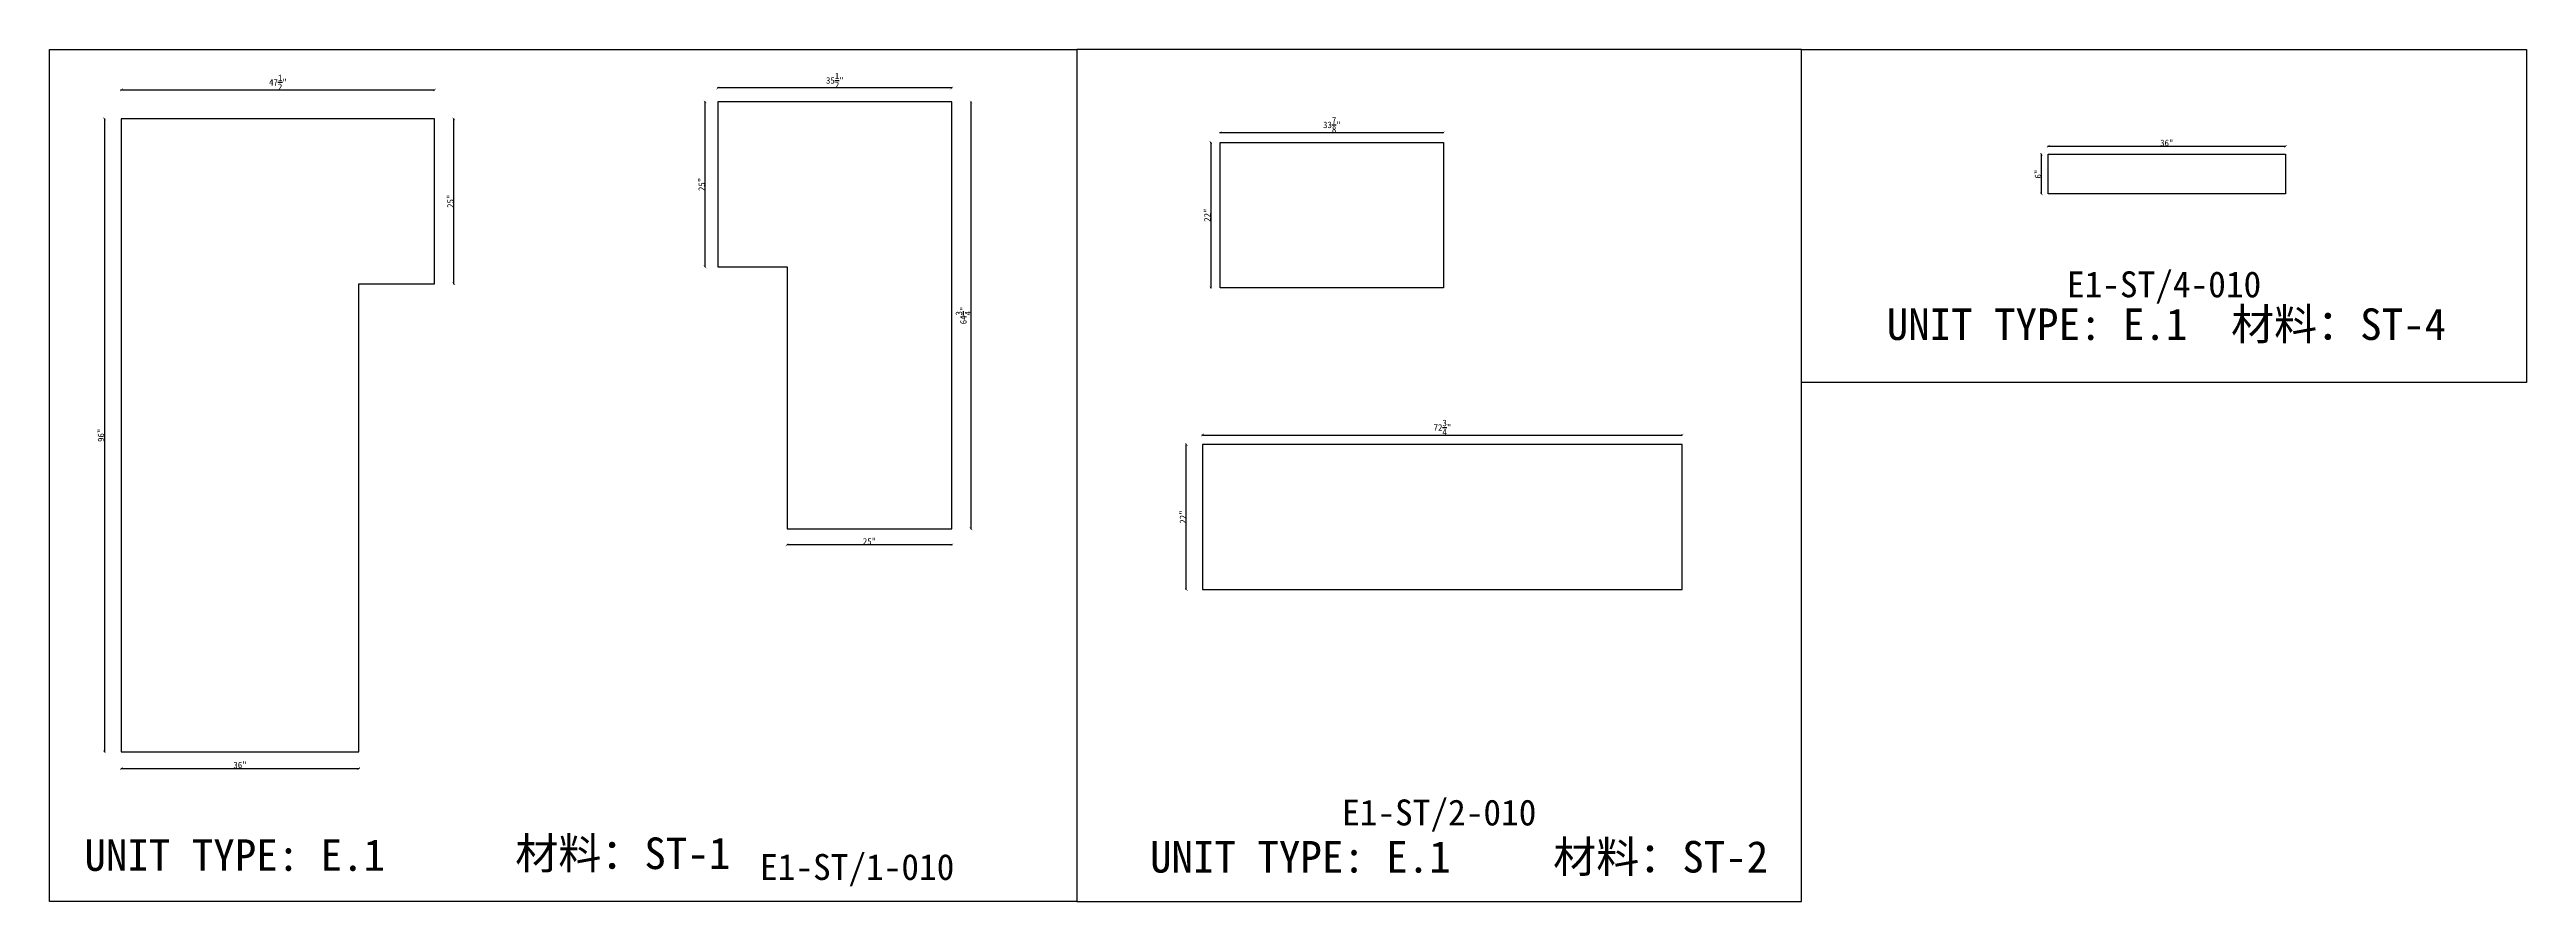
# Model space of a CAD drawing. Header units: millimetres. Extents: x -46966 to 138077, y -48408 to 2116.
# Drawn here: x 3188 to 12728, y -27741 to -24459 of the extents above; entities that cross this region are included whole.
import ezdxf
from ezdxf.enums import TextEntityAlignment as Align

# ---------------------------------------------------------------- set-up
doc = ezdxf.new("R2010")
doc.units = ezdxf.units.MM
doc.layers.add('PART_NUMBER', color=3, linetype='Continuous')
doc.styles.add('样式 1', font='')
doc.styles.get('样式 1').set_extended_font_data('NSimSun')
doc.dimstyles.new('副本 ISO-25', dxfattribs={"dimtxt": 25, "dimasz": 10, "dimexe": 1.5, "dimexo": 0.5, "dimtad": 1, "dimlfac": 0.03937, "dimlunit": 5, "dimtxsty": '样式 1', "dimblk": 'ARCHTICK', "dimcen": 2.5, "dimclrd": 256, "dimclrt": 1, "dimazin": 3, "dimtfac": 1, "dimtmove": 0, "dimatfit": 3, "dimfxlon": 1})

msp = doc.modelspace()

# ---------------------------------------------------------------- texts
at = {"style": '样式 1'}
for s, p in [('UNIT TYPE: E.1', (10263.906, -25577.48)), ('材料：ST-4', (11590.187, -25577.48)), ('材料：ST-1', (4981.267, -27615.853)), ('UNIT TYPE: E.1', (3321.98, -27622.509)), ('UNIT TYPE: E.1', (7426.391, -27629.286)), ('材料：ST-2', (8979.115, -27629.286))]:
    msp.add_text(s, height=121.5865, dxfattribs=at).set_placement(p)
at = {"layer": 'PART_NUMBER', "color": 3, "style": '样式 1'}
for s, p in [('E1-ST/4-010', (11332.288, -25363.154)), ('E1-ST/2-010', (8540.414, -27397.812)), ('E1-ST/1-010', (6298.532, -27607.812))]:
    msp.add_text(s, height=100, dxfattribs=at).set_placement(p, align=Align.MIDDLE_CENTER)

# ---------------------------------------------------------------- blocks, each defined once
blk = doc.blocks.new('_ArchTick')
at = {"color": 0, "linetype": 'ByBlock', "const_width": 0.15}
blk.add_lwpolyline([(-0.5, -0.5), (0.5, 0.5)], dxfattribs=at)
blk = doc.blocks.new('*D631')
at = {"color": 0, "lineweight": -2, "transparency": 16777216}
for p, q in [((5761.5, -24607.7), (5761.5, -24605.2)), ((6663.2, -24607.7), (6663.2, -24605.2))]:
    blk.add_line(p, q, dxfattribs=at)
at = {"lineweight": -2, "transparency": 16777216}
blk.add_line((6663.2, -24606.7), (5761.5, -24606.7), dxfattribs=at)
at = {"layer": 'Defpoints', "color": 0, "transparency": 16777216}
for p in [(5761.5, -24606.7), (5761.5, -24660.7), (6663.2, -24660.7)]:
    blk.add_point(p, dxfattribs=at)
at = {"lineweight": -2, "transparency": 16777216, "xscale": 10, "yscale": 10, "zscale": 10, "rotation": 180}
blk.add_blockref('_ArchTick', (5761.5, -24606.7), dxfattribs=at)
at = {"lineweight": -2, "transparency": 16777216, "xscale": 10, "yscale": 10, "zscale": 10}
blk.add_blockref('_ArchTick', (6663.2, -24606.7), dxfattribs=at)
at = {"color": 1, "transparency": 16777216, "insert": (6212.4, -24577.7), "char_height": 25, "attachment_point": 5, "style": '样式 1'}
blk.add_mtext('\\A1;35{\\H1x;\\S1/2;}"', dxfattribs=at)
blk = doc.blocks.new('*D632')
at = {"color": 0, "lineweight": -2, "transparency": 16777216}
for p, q in [((6735.7, -24660.7), (6738.2, -24660.7)), ((6735.7, -26305.3), (6738.2, -26305.3))]:
    blk.add_line(p, q, dxfattribs=at)
at = {"lineweight": -2, "transparency": 16777216}
blk.add_line((6736.7, -24660.7), (6736.7, -26305.3), dxfattribs=at)
at = {"layer": 'Defpoints', "color": 0, "transparency": 16777216}
for p in [(6663.2, -24660.7), (6663.2, -26305.3), (6736.7, -26305.3)]:
    blk.add_point(p, dxfattribs=at)
at = {"lineweight": -2, "transparency": 16777216, "xscale": 10, "yscale": 10, "zscale": 10}
for p, rotation in [((6736.7, -24660.7), 90), ((6736.7, -26305.3), 270)]:
    blk.add_blockref('_ArchTick', p, dxfattribs=dict(at, rotation=rotation))
at = {"color": 1, "transparency": 16777216, "insert": (6707.6, -25483), "char_height": 25, "attachment_point": 5, "rotation": 90, "style": '样式 1'}
blk.add_mtext('\\A1;64{\\H1x;\\S3/4;}"', dxfattribs=at)
blk = doc.blocks.new('*D633')
at = {"color": 0, "lineweight": -2, "transparency": 16777216}
for p, q in [((6028.2, -26365.6), (6028.2, -26368.1)), ((6663.2, -26365.6), (6663.2, -26368.1))]:
    blk.add_line(p, q, dxfattribs=at)
at = {"lineweight": -2, "transparency": 16777216}
blk.add_line((6663.2, -26366.6), (6028.2, -26366.6), dxfattribs=at)
at = {"layer": 'Defpoints', "color": 0, "transparency": 16777216}
for p in [(6028.2, -26305.3), (6663.2, -26305.3), (6028.2, -26366.6)]:
    blk.add_point(p, dxfattribs=at)
at = {"lineweight": -2, "transparency": 16777216, "xscale": 10, "yscale": 10, "zscale": 10, "rotation": 180}
blk.add_blockref('_ArchTick', (6028.2, -26366.6), dxfattribs=at)
at = {"lineweight": -2, "transparency": 16777216, "xscale": 10, "yscale": 10, "zscale": 10}
blk.add_blockref('_ArchTick', (6663.2, -26366.6), dxfattribs=at)
at = {"color": 1, "transparency": 16777216, "insert": (6345.7, -26353.4), "char_height": 25, "attachment_point": 5, "style": '样式 1'}
blk.add_mtext('\\A1;25"', dxfattribs=at)
blk = doc.blocks.new('*D634')
at = {"color": 0, "lineweight": -2, "transparency": 16777216}
for p, q in [((5713.5, -24660.7), (5711, -24660.7)), ((5713.5, -25295.7), (5711, -25295.7))]:
    blk.add_line(p, q, dxfattribs=at)
at = {"lineweight": -2, "transparency": 16777216}
blk.add_line((5712.5, -25295.7), (5712.5, -24660.7), dxfattribs=at)
at = {"layer": 'Defpoints', "color": 0, "transparency": 16777216}
for p in [(5712.5, -24660.7), (5761.5, -24660.7), (5761.5, -25295.7)]:
    blk.add_point(p, dxfattribs=at)
at = {"lineweight": -2, "transparency": 16777216, "xscale": 10, "yscale": 10, "zscale": 10}
for p, rotation in [((5712.5, -24660.7), 90), ((5712.5, -25295.7), 270)]:
    blk.add_blockref('_ArchTick', p, dxfattribs=dict(at, rotation=rotation))
at = {"color": 1, "transparency": 16777216, "insert": (5699.4, -24978.2), "char_height": 25, "attachment_point": 5, "rotation": 90, "style": '样式 1'}
blk.add_mtext('\\A1;25"', dxfattribs=at)
blk = doc.blocks.new('*D635')
at = {"color": 0, "lineweight": -2, "transparency": 16777216}
for p, q in [((3464, -24614.9), (3464, -24612.4)), ((4670.5, -24614.9), (4670.5, -24612.4))]:
    blk.add_line(p, q, dxfattribs=at)
at = {"lineweight": -2, "transparency": 16777216}
blk.add_line((3464, -24613.9), (4670.5, -24613.9), dxfattribs=at)
at = {"layer": 'Defpoints', "color": 0, "transparency": 16777216}
for p in [(4670.5, -24613.9), (3464, -24725.6), (4670.5, -24725.6)]:
    blk.add_point(p, dxfattribs=at)
at = {"lineweight": -2, "transparency": 16777216, "xscale": 10, "yscale": 10, "zscale": 10, "rotation": 180}
blk.add_blockref('_ArchTick', (3464, -24613.9), dxfattribs=at)
at = {"lineweight": -2, "transparency": 16777216, "xscale": 10, "yscale": 10, "zscale": 10}
blk.add_blockref('_ArchTick', (4670.5, -24613.9), dxfattribs=at)
at = {"color": 1, "transparency": 16777216, "insert": (4067.3, -24584.9), "char_height": 25, "attachment_point": 5, "style": '样式 1'}
blk.add_mtext('\\A1;47{\\H1x;\\S1/2;}"', dxfattribs=at)
blk = doc.blocks.new('*D636')
at = {"color": 0, "lineweight": -2, "transparency": 16777216}
for p, q in [((3399.8, -24725.6), (3397.3, -24725.6)), ((3399.8, -27164), (3397.3, -27164))]:
    blk.add_line(p, q, dxfattribs=at)
at = {"lineweight": -2, "transparency": 16777216}
blk.add_line((3398.8, -24725.6), (3398.8, -27164), dxfattribs=at)
at = {"layer": 'Defpoints', "color": 0, "transparency": 16777216}
for p in [(3464, -24725.6), (3398.8, -27164), (3464, -27164)]:
    blk.add_point(p, dxfattribs=at)
at = {"lineweight": -2, "transparency": 16777216, "xscale": 10, "yscale": 10, "zscale": 10}
for p, rotation in [((3398.8, -24725.6), 90), ((3398.8, -27164), 270)]:
    blk.add_blockref('_ArchTick', p, dxfattribs=dict(at, rotation=rotation))
at = {"color": 1, "transparency": 16777216, "insert": (3385.7, -25944.8), "char_height": 25, "attachment_point": 5, "rotation": 90, "style": '样式 1'}
blk.add_mtext('\\A1;96"', dxfattribs=at)
blk = doc.blocks.new('*D637')
at = {"color": 0, "lineweight": -2, "transparency": 16777216}
for p, q in [((3464, -27227.2), (3464, -27229.7)), ((4378.4, -27227.2), (4378.4, -27229.7))]:
    blk.add_line(p, q, dxfattribs=at)
at = {"lineweight": -2, "transparency": 16777216}
blk.add_line((3464, -27228.2), (4378.4, -27228.2), dxfattribs=at)
at = {"layer": 'Defpoints', "color": 0, "transparency": 16777216}
for p in [(3464, -27164), (4378.4, -27164), (4378.4, -27228.2)]:
    blk.add_point(p, dxfattribs=at)
at = {"lineweight": -2, "transparency": 16777216, "xscale": 10, "yscale": 10, "zscale": 10, "rotation": 180}
blk.add_blockref('_ArchTick', (3464, -27228.2), dxfattribs=at)
at = {"lineweight": -2, "transparency": 16777216, "xscale": 10, "yscale": 10, "zscale": 10}
blk.add_blockref('_ArchTick', (4378.4, -27228.2), dxfattribs=at)
at = {"color": 1, "transparency": 16777216, "insert": (3921.2, -27215.1), "char_height": 25, "attachment_point": 5, "style": '样式 1'}
blk.add_mtext('\\A1;36"', dxfattribs=at)
blk = doc.blocks.new('*D638')
at = {"color": 0, "lineweight": -2, "transparency": 16777216}
for p, q in [((4743.5, -24725.6), (4746, -24725.6)), ((4743.5, -25360.6), (4746, -25360.6))]:
    blk.add_line(p, q, dxfattribs=at)
at = {"lineweight": -2, "transparency": 16777216}
blk.add_line((4744.5, -25360.6), (4744.5, -24725.6), dxfattribs=at)
at = {"layer": 'Defpoints', "color": 0, "transparency": 16777216}
for p in [(4670.5, -24725.6), (4744.5, -24725.6), (4670.5, -25360.6)]:
    blk.add_point(p, dxfattribs=at)
at = {"lineweight": -2, "transparency": 16777216, "xscale": 10, "yscale": 10, "zscale": 10}
for p, rotation in [((4744.5, -24725.6), 90), ((4744.5, -25360.6), 270)]:
    blk.add_blockref('_ArchTick', p, dxfattribs=dict(at, rotation=rotation))
at = {"color": 1, "transparency": 16777216, "insert": (4731.4, -25043.1), "char_height": 25, "attachment_point": 5, "rotation": 90, "style": '样式 1'}
blk.add_mtext('\\A1;25"', dxfattribs=at)
blk = doc.blocks.new('*D639')
at = {"color": 0, "lineweight": -2, "transparency": 16777216}
for p, q in [((7696.7, -24778.9), (7696.7, -24776.4)), ((8557.1, -24778.9), (8557.1, -24776.4))]:
    blk.add_line(p, q, dxfattribs=at)
at = {"lineweight": -2, "transparency": 16777216}
blk.add_line((7696.7, -24777.9), (8557.1, -24777.9), dxfattribs=at)
at = {"layer": 'Defpoints', "color": 0, "transparency": 16777216}
for p in [(8557.1, -24777.9), (7696.7, -24817.3), (8557.1, -24817.3)]:
    blk.add_point(p, dxfattribs=at)
at = {"lineweight": -2, "transparency": 16777216, "xscale": 10, "yscale": 10, "zscale": 10, "rotation": 180}
blk.add_blockref('_ArchTick', (7696.7, -24777.9), dxfattribs=at)
at = {"lineweight": -2, "transparency": 16777216, "xscale": 10, "yscale": 10, "zscale": 10}
blk.add_blockref('_ArchTick', (8557.1, -24777.9), dxfattribs=at)
at = {"color": 1, "transparency": 16777216, "insert": (8126.9, -24748.8), "char_height": 25, "attachment_point": 5, "style": '样式 1'}
blk.add_mtext('\\A1;33{\\H1x;\\S7/8;}"', dxfattribs=at)
blk = doc.blocks.new('*D640')
at = {"color": 0, "lineweight": -2, "transparency": 16777216}
for p, q in [((7661.1, -24817.3), (7658.6, -24817.3)), ((7661.1, -25376.1), (7658.6, -25376.1))]:
    blk.add_line(p, q, dxfattribs=at)
at = {"lineweight": -2, "transparency": 16777216}
blk.add_line((7660.1, -24817.3), (7660.1, -25376.1), dxfattribs=at)
at = {"layer": 'Defpoints', "color": 0, "transparency": 16777216}
for p in [(7696.7, -24817.3), (7660.1, -25376.1), (7696.7, -25376.1)]:
    blk.add_point(p, dxfattribs=at)
at = {"lineweight": -2, "transparency": 16777216, "xscale": 10, "yscale": 10, "zscale": 10}
for p, rotation in [((7660.1, -24817.3), 90), ((7660.1, -25376.1), 270)]:
    blk.add_blockref('_ArchTick', p, dxfattribs=dict(at, rotation=rotation))
at = {"color": 1, "transparency": 16777216, "insert": (7647, -25096.7), "char_height": 25, "attachment_point": 5, "rotation": 90, "style": '样式 1'}
blk.add_mtext('\\A1;22"', dxfattribs=at)
blk = doc.blocks.new('*D641')
at = {"color": 0, "lineweight": -2, "transparency": 16777216}
for p, q in [((7628.8, -25944.7), (7628.8, -25942.2)), ((9476.7, -25944.7), (9476.7, -25942.2))]:
    blk.add_line(p, q, dxfattribs=at)
at = {"lineweight": -2, "transparency": 16777216}
blk.add_line((7628.8, -25943.7), (9476.7, -25943.7), dxfattribs=at)
at = {"layer": 'Defpoints', "color": 0, "transparency": 16777216}
for p in [(9476.7, -25943.7), (7628.8, -25980.2), (9476.7, -25980.2)]:
    blk.add_point(p, dxfattribs=at)
at = {"lineweight": -2, "transparency": 16777216, "xscale": 10, "yscale": 10, "zscale": 10, "rotation": 180}
blk.add_blockref('_ArchTick', (7628.8, -25943.7), dxfattribs=at)
at = {"lineweight": -2, "transparency": 16777216, "xscale": 10, "yscale": 10, "zscale": 10}
blk.add_blockref('_ArchTick', (9476.7, -25943.7), dxfattribs=at)
at = {"color": 1, "transparency": 16777216, "insert": (8552.7, -25914.6), "char_height": 25, "attachment_point": 5, "style": '样式 1'}
blk.add_mtext('\\A1;72{\\H1x;\\S3/4;}"', dxfattribs=at)
blk = doc.blocks.new('*D642')
at = {"color": 0, "lineweight": -2, "transparency": 16777216}
for p, q in [((7567.2, -25980.2), (7564.7, -25980.2)), ((7567.2, -26539), (7564.7, -26539))]:
    blk.add_line(p, q, dxfattribs=at)
at = {"lineweight": -2, "transparency": 16777216}
blk.add_line((7566.2, -26539), (7566.2, -25980.2), dxfattribs=at)
at = {"layer": 'Defpoints', "color": 0, "transparency": 16777216}
for p in [(7566.2, -25980.2), (7628.8, -25980.2), (7628.8, -26539)]:
    blk.add_point(p, dxfattribs=at)
at = {"lineweight": -2, "transparency": 16777216, "xscale": 10, "yscale": 10, "zscale": 10}
for p, rotation in [((7566.2, -25980.2), 90), ((7566.2, -26539), 270)]:
    blk.add_blockref('_ArchTick', p, dxfattribs=dict(at, rotation=rotation))
at = {"color": 1, "transparency": 16777216, "insert": (7553, -26259.6), "char_height": 25, "attachment_point": 5, "rotation": 90, "style": '样式 1'}
blk.add_mtext('\\A1;22"', dxfattribs=at)
blk = doc.blocks.new('*D643')
at = {"color": 0, "lineweight": -2, "transparency": 16777216}
for p, q in [((10885.6, -24832.5), (10885.6, -24830)), ((11800, -24832.5), (11800, -24830))]:
    blk.add_line(p, q, dxfattribs=at)
at = {"lineweight": -2, "transparency": 16777216}
blk.add_line((10885.6, -24831.5), (11800, -24831.5), dxfattribs=at)
at = {"layer": 'Defpoints', "color": 0, "transparency": 16777216}
for p in [(10885.6, -24862.3), (11800, -24831.5), (11800, -24862.3)]:
    blk.add_point(p, dxfattribs=at)
at = {"lineweight": -2, "transparency": 16777216, "xscale": 10, "yscale": 10, "zscale": 10, "rotation": 180}
blk.add_blockref('_ArchTick', (10885.6, -24831.5), dxfattribs=at)
at = {"lineweight": -2, "transparency": 16777216, "xscale": 10, "yscale": 10, "zscale": 10}
blk.add_blockref('_ArchTick', (11800, -24831.5), dxfattribs=at)
at = {"color": 1, "transparency": 16777216, "insert": (11342.8, -24818.4), "char_height": 25, "attachment_point": 5, "style": '样式 1'}
blk.add_mtext('\\A1;36"', dxfattribs=at)
blk = doc.blocks.new('*D644')
at = {"color": 0, "lineweight": -2, "transparency": 16777216}
for p, q in [((10860.8, -24862.3), (10858.3, -24862.3)), ((10860.8, -25014.7), (10858.3, -25014.7))]:
    blk.add_line(p, q, dxfattribs=at)
at = {"lineweight": -2, "transparency": 16777216}
blk.add_line((10859.8, -25014.7), (10859.8, -24862.3), dxfattribs=at)
at = {"layer": 'Defpoints', "color": 0, "transparency": 16777216}
for p in [(10859.8, -24862.3), (10885.6, -24862.3), (10885.6, -25014.7)]:
    blk.add_point(p, dxfattribs=at)
at = {"lineweight": -2, "transparency": 16777216, "xscale": 10, "yscale": 10, "zscale": 10}
for p, rotation in [((10859.8, -24862.3), 90), ((10859.8, -25014.7), 270)]:
    blk.add_blockref('_ArchTick', p, dxfattribs=dict(at, rotation=rotation))
at = {"color": 1, "transparency": 16777216, "insert": (10846.6, -24938.5), "char_height": 25, "attachment_point": 5, "rotation": 90, "style": '样式 1'}
blk.add_mtext('\\A1;6"', dxfattribs=at)

# ---------------------------------------------------------------- dimensions: what is measured, and where the dimension line sits
for base, p1, p2, picture, middle in [((4670.512, -24613.899), (3464.012, -24725.621), (4670.512, -24725.621), '*D635', (4067.262, -24584.875)), ((5761.529, -24606.692), (6663.229, -24660.664), (5761.529, -24660.664), '*D631', (6212.379, -24577.668)), ((8557.147, -24777.867), (7696.722, -24817.294), (8557.147, -24817.294), '*D639', (8126.934, -24748.774)), ((11799.998, -24831.487), (10885.598, -24862.323), (11799.998, -24862.323), '*D643', (11342.798, -24818.362)), ((9476.675, -25943.73), (7628.825, -25980.19), (9476.675, -25980.19), '*D641', (8552.75, -25914.637)), ((6028.229, -26366.57), (6663.229, -26305.314), (6028.229, -26305.314), '*D633', (6345.729, -26353.445)), ((4378.412, -27228.213), (3464.012, -27164.021), (4378.412, -27164.021), '*D637', (3921.212, -27215.088))]:
    dim = msp.add_linear_dim(base=base, p1=p1, p2=p2, dimstyle='副本 ISO-25')
    dim.commit()
    dim.dimension.update_dxf_attribs({"geometry": picture, "text_midpoint": middle})
for base, p1, p2, picture, middle in [((5712.484, -24660.664), (5761.529, -25295.664), (5761.529, -24660.664), '*D634', (5699.359, -24978.164)), ((6736.669, -26305.314), (6663.229, -24660.664), (6663.229, -26305.314), '*D632', (6707.576, -25482.989)), ((3398.78, -27164.021), (3464.012, -24725.621), (3464.012, -27164.021), '*D636', (3385.655, -25944.821)), ((4744.516, -24725.621), (4670.512, -25360.621), (4670.512, -24725.621), '*D638', (4731.391, -25043.121)), ((7660.076, -25376.094), (7696.722, -24817.294), (7696.722, -25376.094), '*D640', (7646.951, -25096.694)), ((10859.763, -24862.323), (10885.598, -25014.723), (10885.598, -24862.323), '*D644', (10846.638, -24938.523)), ((7566.154, -25980.19), (7628.825, -26538.99), (7628.825, -25980.19), '*D642', (7553.029, -26259.59))]:
    dim = msp.add_linear_dim(base=base, p1=p1, p2=p2, angle=90, dimstyle='副本 ISO-25')
    dim.commit()
    dim.dimension.update_dxf_attribs({"geometry": picture, "text_midpoint": middle})

# ---------------------------------------------------------------- linework, layer by layer
at = {"color": 1}
for points in [[(3187.523, -24458.587), (7144.404, -24458.587), (7144.404, -27740.643), (3187.523, -27740.643)], [(7144.404, -27740.643), (9936.279, -27740.643), (9936.279, -24458.587), (7144.404, -24458.587)], [(9936.279, -24458.587), (12728.153, -24458.587), (12728.153, -25740.984), (9936.279, -25740.984)]]:
    msp.add_lwpolyline(points, close=True, dxfattribs=at)
for points in [[(6663.229, -24660.664), (5761.529, -24660.664), (5761.529, -25295.664), (6028.229, -25295.664), (6028.229, -26305.314), (6663.229, -26305.314)], [(4378.412, -25360.621), (4670.512, -25360.621), (4670.512, -24725.621), (3464.012, -24725.621), (3464.012, -27164.021), (4378.412, -27164.021)], [(7696.722, -24817.294), (8557.147, -24817.294), (8557.147, -25376.094), (7696.722, -25376.094)], [(10885.598, -24862.323), (11799.998, -24862.323), (11799.998, -25014.723), (10885.598, -25014.723)], [(9476.675, -25980.19), (7628.825, -25980.19), (7628.825, -26538.99), (9476.675, -26538.99)]]:
    msp.add_lwpolyline(points, close=True)

msp.set_redraw_order([(e.dxf.handle, doc.entitydb.next_handle()) for e in msp.query("TEXT MTEXT ATTDEF DIMENSION ARC_DIMENSION")])  # texts and dimensions are drawn at this point

doc.saveas('drawing.dxf')
